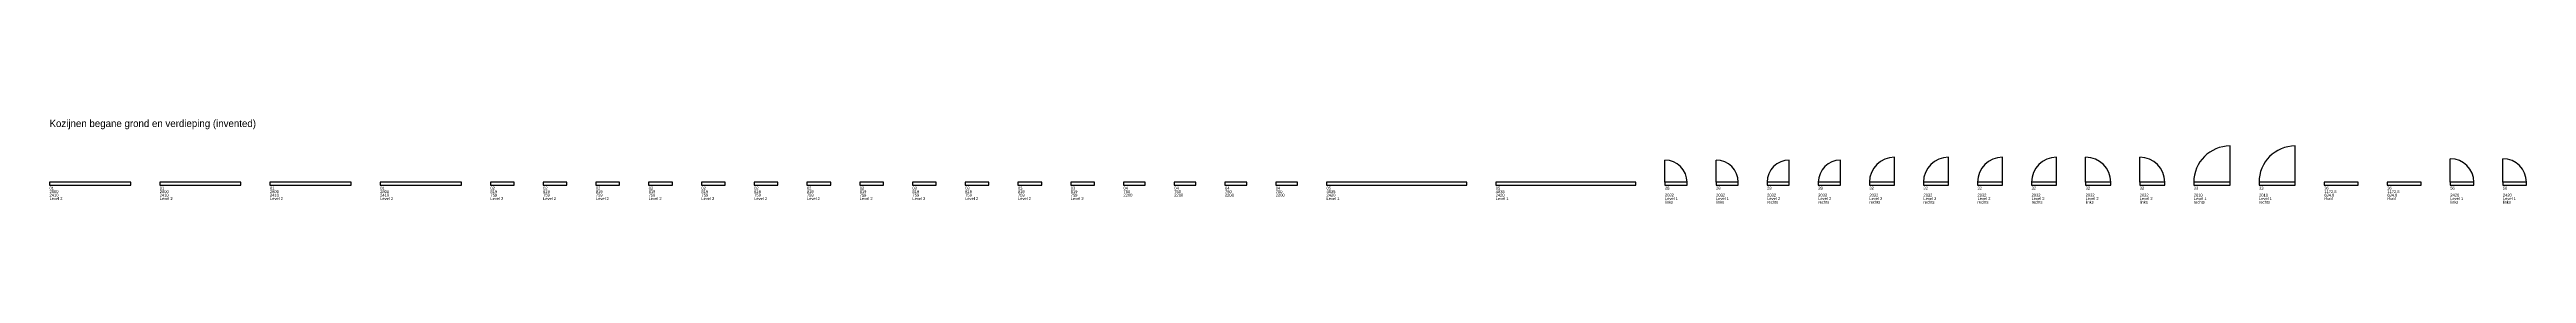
# Model space of a CAD drawing. Header units: millimetres. Extents: x 0 to 85401, y -631 to 2263.
import ezdxf

# ---------------------------------------------------------------- set-up
doc = ezdxf.new("R2010")
doc.units = ezdxf.units.MM
doc.layers.add('KOZIJNEN', color=7, linetype='Continuous')
doc.layers.add('TEKST', color=7, linetype='Continuous')

# ---------------------------------------------------------------- blocks, each defined once
blk = doc.blocks.new('KOZ-01')
blk.add_lwpolyline([(0, 0), (2800, 0), (2800, 100), (0, 100)], close=True)
for tag, p in [('VERDIEPING', (0, -510)), ('MERK', (0, -150)), ('BREEDTE', (0, -270)), ('HOOGTE', (0, -390)), ('DRAAIRICHTING', (0, -630))]:
    blk.add_attdef(tag, p, '', height=100)
blk = doc.blocks.new('KOZ-02')
blk.add_lwpolyline([(0, 0), (819, 0), (819, 100), (0, 100)], close=True)
for tag, p in [('VERDIEPING', (0, -510)), ('MERK', (0, -150)), ('BREEDTE', (0, -270)), ('HOOGTE', (0, -390)), ('DRAAIRICHTING', (0, -630))]:
    blk.add_attdef(tag, p, '', height=100)
blk = doc.blocks.new('KOZ-03')
blk.add_lwpolyline([(0, 0), (819, 0), (819, 100), (0, 100)], close=True)
for tag, p in [('VERDIEPING', (0, -510)), ('MERK', (0, -150)), ('BREEDTE', (0, -270)), ('HOOGTE', (0, -390)), ('DRAAIRICHTING', (0, -630))]:
    blk.add_attdef(tag, p, '', height=100)
blk = doc.blocks.new('KOZ-04')
blk.add_lwpolyline([(0, 0), (750, 0), (750, 100), (0, 100)], close=True)
for tag, p in [('VERDIEPING', (0, -510)), ('MERK', (0, -150)), ('BREEDTE', (0, -270)), ('HOOGTE', (0, -390)), ('DRAAIRICHTING', (0, -630))]:
    blk.add_attdef(tag, p, '', height=100)
blk = doc.blocks.new('KOZ-05')
blk.add_lwpolyline([(0, 0), (4835, 0), (4835, 100), (0, 100)], close=True)
for tag, p in [('VERDIEPING', (0, -510)), ('MERK', (0, -150)), ('BREEDTE', (0, -270)), ('HOOGTE', (0, -390)), ('DRAAIRICHTING', (0, -630))]:
    blk.add_attdef(tag, p, '', height=100)
blk = doc.blocks.new('DEUR-28-L')
blk.add_line((0, 100), (0, 862))
blk.add_lwpolyline([(0, 0), (762, 0), (762, 100), (0, 100)], close=True)
blk.add_arc((0, 100), 762, 0, 90)
for tag, p in [('VERDIEPING', (0, -510)), ('MERK', (0, -150)), ('BREEDTE', (0, -270)), ('HOOGTE', (0, -390)), ('DRAAIRICHTING', (0, -630))]:
    blk.add_attdef(tag, p, '', height=100)
blk = doc.blocks.new('DEUR-28-R')
blk.add_line((762, 100), (762, 862))
blk.add_lwpolyline([(0, 0), (762, 0), (762, 100), (0, 100)], close=True)
blk.add_arc((762, 100), 762, 90, 180)
for tag, p in [('VERDIEPING', (0, -510)), ('MERK', (0, -150)), ('BREEDTE', (0, -270)), ('HOOGTE', (0, -390)), ('DRAAIRICHTING', (0, -630))]:
    blk.add_attdef(tag, p, '', height=100)
blk = doc.blocks.new('DEUR-32-R')
blk.add_line((864, 100), (864, 964))
blk.add_lwpolyline([(0, 0), (864, 0), (864, 100), (0, 100)], close=True)
blk.add_arc((864, 100), 864, 90, 180)
for tag, p in [('VERDIEPING', (0, -510)), ('MERK', (0, -150)), ('BREEDTE', (0, -270)), ('HOOGTE', (0, -390)), ('DRAAIRICHTING', (0, -630))]:
    blk.add_attdef(tag, p, '', height=100)
blk = doc.blocks.new('DEUR-32-L')
blk.add_line((0, 100), (0, 964))
blk.add_lwpolyline([(0, 0), (864, 0), (864, 100), (0, 100)], close=True)
blk.add_arc((0, 100), 864, 0, 90)
for tag, p in [('VERDIEPING', (0, -510)), ('MERK', (0, -150)), ('BREEDTE', (0, -270)), ('HOOGTE', (0, -390)), ('DRAAIRICHTING', (0, -630))]:
    blk.add_attdef(tag, p, '', height=100)
blk = doc.blocks.new('DEUR-33-R')
blk.add_line((1250, 100), (1250, 1350))
blk.add_lwpolyline([(0, 0), (1250, 0), (1250, 100), (0, 100)], close=True)
blk.add_arc((1250, 100), 1250, 90, 180)
for tag, p in [('VERDIEPING', (0, -510)), ('MERK', (0, -150)), ('BREEDTE', (0, -270)), ('HOOGTE', (0, -390)), ('DRAAIRICHTING', (0, -630))]:
    blk.add_attdef(tag, p, '', height=100)
blk = doc.blocks.new('KOZ-36')
blk.add_lwpolyline([(0, 0), (1172.5, 0), (1172.5, 100), (0, 100)], close=True)
for tag, p in [('VERDIEPING', (0, -510)), ('MERK', (0, -150)), ('BREEDTE', (0, -270)), ('HOOGTE', (0, -390)), ('DRAAIRICHTING', (0, -630))]:
    blk.add_attdef(tag, p, '', height=100)
blk = doc.blocks.new('DEUR-56-L')
blk.add_line((0, 100), (0, 913))
blk.add_lwpolyline([(0, 0), (813, 0), (813, 100), (0, 100)], close=True)
blk.add_arc((0, 100), 813, 0, 90)
for tag, p in [('VERDIEPING', (0, -510)), ('MERK', (0, -150)), ('BREEDTE', (0, -270)), ('HOOGTE', (0, -390)), ('DRAAIRICHTING', (0, -630))]:
    blk.add_attdef(tag, p, '', height=100)

msp = doc.modelspace()

# ---------------------------------------------------------------- block references
at = {"layer": 'KOZIJNEN'}
for name, p, values in [('DEUR-28-L', (55698, 0), {'MERK': '28', 'HOOGTE': '2032', 'VERDIEPING': 'Level 1', 'DRAAIRICHTING': 'links'}), ('DEUR-28-L', (57460, 0), {'MERK': '28', 'HOOGTE': '2032', 'VERDIEPING': 'Level 1', 'DRAAIRICHTING': 'links'}), ('DEUR-28-R', (59222, 0), {'MERK': '28', 'HOOGTE': '2032', 'VERDIEPING': 'Level 2', 'DRAAIRICHTING': 'rechts'}), ('DEUR-28-R', (60984, 0), {'MERK': '28', 'HOOGTE': '2032', 'VERDIEPING': 'Level 2', 'DRAAIRICHTING': 'rechts'}), ('DEUR-32-R', (62746, 0), {'MERK': '32', 'HOOGTE': '2032', 'VERDIEPING': 'Level 2', 'DRAAIRICHTING': 'rechts'}), ('DEUR-32-R', (64610, 0), {'MERK': '32', 'HOOGTE': '2032', 'VERDIEPING': 'Level 2', 'DRAAIRICHTING': 'rechts'}), ('DEUR-32-R', (66474, 0), {'MERK': '32', 'HOOGTE': '2032', 'VERDIEPING': 'Level 2', 'DRAAIRICHTING': 'rechts'}), ('DEUR-32-R', (68338, 0), {'MERK': '32', 'HOOGTE': '2032', 'VERDIEPING': 'Level 2', 'DRAAIRICHTING': 'rechts'}), ('DEUR-32-L', (70202, 0), {'MERK': '32', 'HOOGTE': '2032', 'VERDIEPING': 'Level 2', 'DRAAIRICHTING': 'links'}), ('DEUR-32-L', (72066, 0), {'MERK': '32', 'HOOGTE': '2032', 'VERDIEPING': 'Level 2', 'DRAAIRICHTING': 'links'}), ('DEUR-33-R', (73930, 0), {'MERK': '33', 'HOOGTE': '2010', 'VERDIEPING': 'Level 1', 'DRAAIRICHTING': 'rechts'}), ('DEUR-33-R', (76180, 0), {'MERK': '33', 'HOOGTE': '2010', 'VERDIEPING': 'Level 1', 'DRAAIRICHTING': 'rechts'}), ('DEUR-56-L', (82775, 0), {'MERK': '56', 'HOOGTE': '2420', 'VERDIEPING': 'Level 1', 'DRAAIRICHTING': 'links'}), ('DEUR-56-L', (84588, 0), {'MERK': '56', 'HOOGTE': '2420', 'VERDIEPING': 'Level 1', 'DRAAIRICHTING': 'links'}), ('KOZ-01', (0, 0), {'MERK': '01', 'BREEDTE': '2800', 'HOOGTE': '2410', 'VERDIEPING': 'Level 2'}), ('KOZ-01', (3800, 0), {'MERK': '01', 'BREEDTE': '2800', 'HOOGTE': '2410', 'VERDIEPING': 'Level 2'}), ('KOZ-01', (7600, 0), {'MERK': '01', 'BREEDTE': '2800', 'HOOGTE': '2410', 'VERDIEPING': 'Level 2'}), ('KOZ-01', (11400, 0), {'MERK': '01', 'BREEDTE': '2800', 'HOOGTE': '2410', 'VERDIEPING': 'Level 2'}), ('KOZ-02', (15200, 0), {'MERK': '02', 'BREEDTE': '819', 'HOOGTE': '759', 'VERDIEPING': 'Level 2'}), ('KOZ-02', (17019, 0), {'MERK': '02', 'BREEDTE': '819', 'HOOGTE': '759', 'VERDIEPING': 'Level 2'}), ('KOZ-02', (18838, 0), {'MERK': '02', 'BREEDTE': '819', 'HOOGTE': '759', 'VERDIEPING': 'Level 2'}), ('KOZ-02', (20657, 0), {'MERK': '02', 'BREEDTE': '819', 'HOOGTE': '759', 'VERDIEPING': 'Level 2'}), ('KOZ-02', (22476, 0), {'MERK': '02', 'BREEDTE': '819', 'HOOGTE': '759', 'VERDIEPING': 'Level 2'}), ('KOZ-02', (24295, 0), {'MERK': '02', 'BREEDTE': '819', 'HOOGTE': '759', 'VERDIEPING': 'Level 2'}), ('KOZ-02', (26114, 0), {'MERK': '02', 'BREEDTE': '819', 'HOOGTE': '759', 'VERDIEPING': 'Level 2'}), ('KOZ-02', (27933, 0), {'MERK': '02', 'BREEDTE': '819', 'HOOGTE': '759', 'VERDIEPING': 'Level 2'}), ('KOZ-03', (29752, 0), {'MERK': '03', 'BREEDTE': '819', 'HOOGTE': '759', 'VERDIEPING': 'Level 2'}), ('KOZ-03', (31571, 0), {'MERK': '03', 'BREEDTE': '819', 'HOOGTE': '759', 'VERDIEPING': 'Level 2'}), ('KOZ-03', (33390, 0), {'MERK': '03', 'BREEDTE': '819', 'HOOGTE': '759', 'VERDIEPING': 'Level 2'}), ('KOZ-03', (35209, 0), {'MERK': '03', 'BREEDTE': '819', 'HOOGTE': '759', 'VERDIEPING': 'Level 2'}), ('KOZ-04', (37028, 0), {'MERK': '04', 'BREEDTE': '750', 'HOOGTE': '2200'}), ('KOZ-04', (38778, 0), {'MERK': '04', 'BREEDTE': '750', 'HOOGTE': '2200'}), ('KOZ-04', (40528, 0), {'MERK': '04', 'BREEDTE': '750', 'HOOGTE': '2200'}), ('KOZ-04', (42278, 0), {'MERK': '04', 'BREEDTE': '750', 'HOOGTE': '2200'}), ('KOZ-05', (44028, 0), {'MERK': '05', 'BREEDTE': '4835', 'HOOGTE': '2420', 'VERDIEPING': 'Level 1'}), ('KOZ-05', (49863, 0), {'MERK': '05', 'BREEDTE': '4835', 'HOOGTE': '2420', 'VERDIEPING': 'Level 1'}), ('KOZ-36', (78430, 0), {'MERK': '36', 'BREEDTE': '1172.5', 'HOOGTE': '634.8', 'VERDIEPING': 'Roof'}), ('KOZ-36', (80602, 0), {'MERK': '36', 'BREEDTE': '1172.5', 'HOOGTE': '634.8', 'VERDIEPING': 'Roof'})]:
    msp.add_blockref(name, p, dxfattribs=at).add_auto_attribs(values)

# ---------------------------------------------------------------- texts
at = {"layer": 'TEKST'}
msp.add_text('Kozijnen begane grond en verdieping (invented)', height=250, dxfattribs=at).set_placement((0, 2000))

doc.saveas('drawing.dxf')
